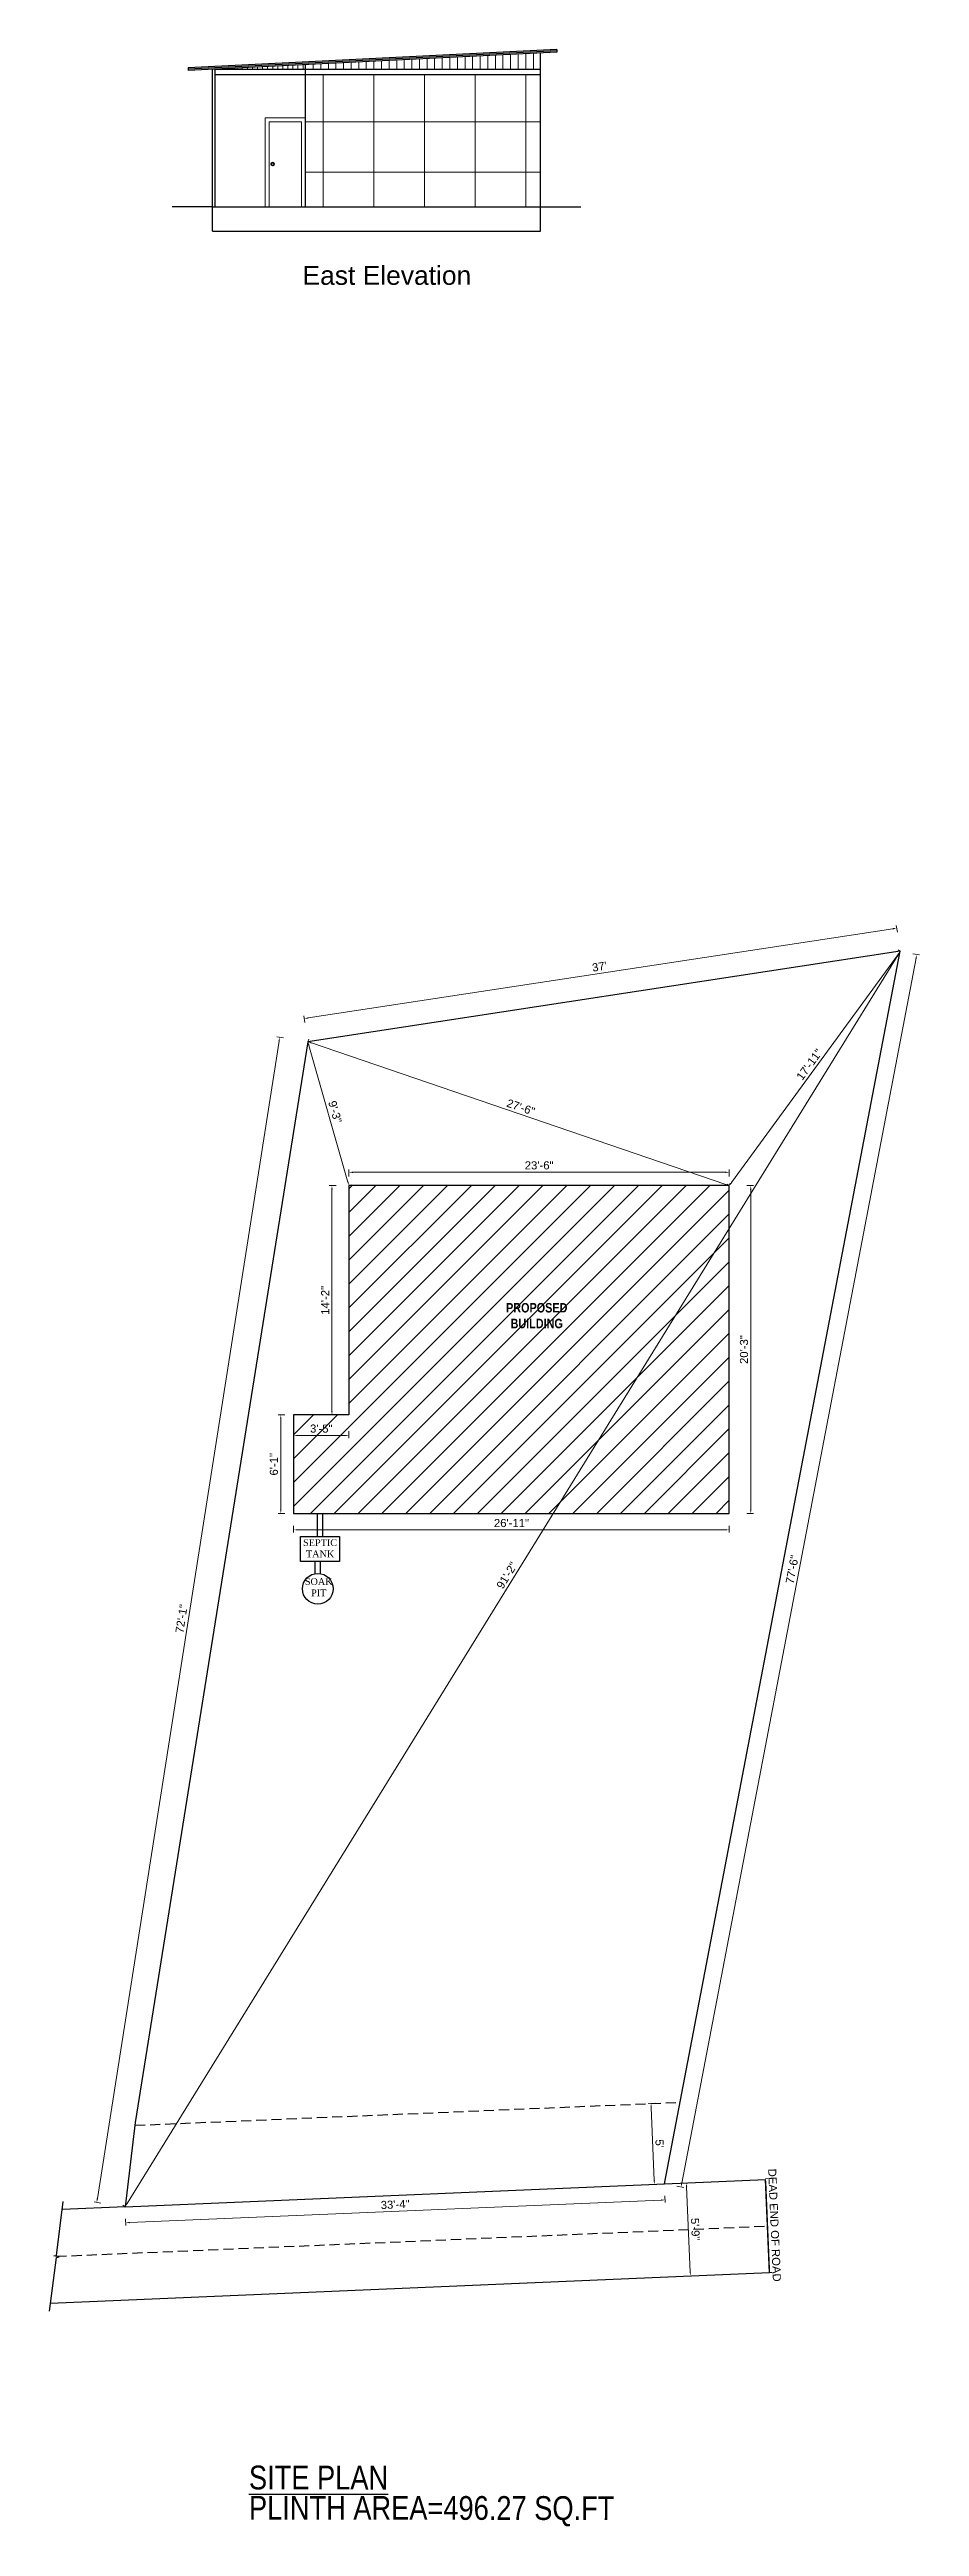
# Model space of a CAD drawing. Header units: inches. Extents: x 376358 to 406049, y -63575 to -53607.
# Drawn here: x 397861 to 398506, y -63511 to -61675 of the extents above; entities that cross this region are included whole.
import ezdxf

# ---------------------------------------------------------------- set-up
doc = ezdxf.new("R2010")
doc.units = ezdxf.units.IN
doc.header["$LTSCALE"] = 2
doc.header["$MEASUREMENT"] = 0
doc.header["$PDMODE"] = 34
doc.linetypes.add('DASHED2', pattern=[0.375, 0.25, -0.125])
doc.layers.get('0').update_dxf_attribs({"linetype": 'CONTINUOUS'})
doc.layers.get('DEFPOINTS').update_dxf_attribs({"color": 141, "linetype": 'CONTINUOUS'})
for name, color, linetype, lineweight in [('1', 7, 'CONTINUOUS', 13), ('door', 20, 'CONTINUOUS', 35), ('steps', 253, 'CONTINUOUS', 20), ('WALL - A', 1, 'CONTINUOUS', 40)]:
    doc.layers.add(name, color=color, linetype=linetype, lineweight=lineweight)
doc.layers.add('plan wall', color=7, linetype='CONTINUOUS')
doc.styles.add('Lettring Text', font='arial.ttf')
doc.styles.get("Standard").update_dxf_attribs({"font": 'ARIALN.TTF'})
doc.dimstyles.new('Copy of Standard', dxfattribs={"dimtxt": 6, "dimasz": 2.875, "dimexe": 2, "dimexo": 4, "dimgap": 2, "dimtad": 1, "dimdec": 0, "dimrnd": 1, "dimzin": 0, "dimdsep": 46, "dimlunit": 4, "dimtxsty": 'Lettring Text', "dimcen": 0.1, "dimclrd": 7, "dimclre": 7, "dimclrt": 7, "dimazin": 0, "dimtfac": 0.645, "dimtdec": 0, "dimtmove": 1, "dimatfit": 0, "dimfxl": 3, "dimfxlon": 1, "dimtfillclr": 256, "dimtolj": 1, "dimtzin": 0, "dimlwd": -1, "dimlwe": -1, "dimarcsym": 2})

msp = doc.modelspace()

# ---------------------------------------------------------------- texts
at = {"color": 7, "linetype": 'ByBlock', "lineweight": 5, "insert": (398111.3, -61842.4), "char_height": 14, "width": 235.547, "attachment_point": 5}
msp.add_mtext('{\\fArial CE|b0|i0|c0|p34;East Elevation}', dxfattribs=at)
at = {"layer": 'plan wall', "ltscale": 3, "char_height": 17.612, "attachment_point": 7, "rotation": 359.9411}
for s, insert in [('{\\LSITE PLAN}', (398009.1, -63483.6)), ('PLINTH AREA=496.27 SQ.FT', (398009.1, -63510.6))]:
    msp.add_mtext(s, dxfattribs=dict(at, insert=insert))
at = {"layer": 'steps', "color": 7, "ltscale": 0.3}
for s, insert, char_height, width, attachment_point in [('{\\fTechnic|b1|i0|c2|p2;PROPOSED BUILDING}', (398222.3, -62604), 7, 55.268, 2), ('{\\fTimes New Roman|b0|i0|c0|p18;SEPTIC TANK}', (398061.8, -62779.1), 5, 21.766, 2), ('{\\fTimes New Roman|b0|i0|c0|p18;SOAK PIT}', (398060.8, -62821.3), 5, 21.766, 8)]:
    msp.add_mtext(s, dxfattribs=dict(at, insert=insert, char_height=char_height, width=width, attachment_point=attachment_point))

# ---------------------------------------------------------------- blocks, each defined once
blk = doc.blocks.new('*D944')
at = {"layer": 'DEFPOINTS', "color": 0, "ltscale": 0.5, "transparency": 16777216}
for p in [(398491.7, -62343.3), (398503.9, -62345.6), (398317, -63256.9)]:
    blk.add_point(p, dxfattribs=at)
at = {"layer": 'steps', "color": 7, "ltscale": 0.5, "transparency": 16777216}
for p, q in [((398501, -62345.1), (398505.9, -62346)), ((398329.7, -63256.5), (398503.4, -62348.5)), ((398326.2, -63258.7), (398331.2, -63259.7))]:
    blk.add_line(p, q, dxfattribs=at)
for points in [[(398502.9, -62348.4), (398503.8, -62348.6), (398503.9, -62345.6)], [(398329.3, -63256.4), (398330.2, -63256.5), (398329.2, -63259.3)]]:
    blk.add_solid(points, dxfattribs=at)
at = {"layer": 'steps', "color": 7, "ltscale": 0.5, "transparency": 16777216, "insert": (398411.6, -62801.5), "char_height": 6, "attachment_point": 5, "rotation": 79.1745, "style": 'Lettring Text'}
blk.add_mtext('\\A1;77\'-6"', dxfattribs=at)
blk = doc.blocks.new('*D945')
at = {"layer": 'DEFPOINTS', "color": 0, "ltscale": 0.5, "transparency": 16777216}
for p in [(398317, -63256.9), (397917.3, -63273.9), (398317.5, -63268.8)]:
    blk.add_point(p, dxfattribs=at)
at = {"layer": 'steps', "color": 7, "ltscale": 0.5, "transparency": 16777216}
for p, q in [((398317.3, -63265.8), (398317.5, -63270.8)), ((397917.7, -63282.7), (397917.9, -63287.7)), ((397920.7, -63285.6), (398314.6, -63268.9))]:
    blk.add_line(p, q, dxfattribs=at)
for points in [[(398314.6, -63268.4), (398314.6, -63269.4), (398317.5, -63268.8)], [(397920.7, -63285.1), (397920.7, -63286.1), (397917.8, -63285.7)]]:
    blk.add_solid(points, dxfattribs=at)
at = {"layer": 'steps', "color": 7, "ltscale": 0.5, "transparency": 16777216, "insert": (398117.4, -63272.2), "char_height": 6, "attachment_point": 5, "rotation": 2.4285, "style": 'Lettring Text'}
blk.add_mtext('\\A1;33\'-4"', dxfattribs=at)
blk = doc.blocks.new('*D946')
at = {"layer": 'DEFPOINTS', "color": 0, "ltscale": 0.5, "transparency": 16777216}
for p in [(398391.9, -63252.8), (398394.8, -63322.7), (398394.8, -63322.7)]:
    blk.add_point(p, dxfattribs=at)
at = {"layer": 'steps', "color": 7, "ltscale": 0.5, "transparency": 16777216}
for p, q in [((398391.9, -63252.8), (398393.9, -63252.7)), ((398392, -63255.6), (398394.7, -63319.8)), ((398394.8, -63322.7), (398396.8, -63322.6))]:
    blk.add_line(p, q, dxfattribs=at)
for points in [[(398392.5, -63255.6), (398391.5, -63255.7), (398391.9, -63252.8)], [(398395.2, -63319.8), (398394.2, -63319.8), (398394.8, -63322.7)]]:
    blk.add_solid(points, dxfattribs=at)
at = {"layer": 'steps', "color": 7, "ltscale": 0.5, "transparency": 16777216, "insert": (398398.5, -63287.5), "char_height": 6, "attachment_point": 5, "rotation": 272.4295, "style": 'Lettring Text'}
blk.add_mtext('\\A1;DEAD END OF ROAD', dxfattribs=at)
blk = doc.blocks.new('*D947')
at = {"layer": 'DEFPOINTS', "color": 0, "ltscale": 0.5, "transparency": 16777216}
for p in [(398491.7, -62343.3), (398491.7, -62343.3), (397917.3, -63273.9)]:
    blk.add_point(p, dxfattribs=at)
at = {"layer": 'steps', "color": 7, "ltscale": 0.5, "transparency": 16777216}
for p, q in [((397918.8, -63271.4), (398490.1, -62345.8)), ((398491.7, -62343.3), (398490, -62342.3)), ((397917.3, -63273.9), (397915.6, -63272.8))]:
    blk.add_line(p, q, dxfattribs=at)
for points in [[(398489.7, -62345.5), (398490.6, -62346), (398491.7, -62343.3)], [(397918.4, -63271.2), (397919.2, -63271.7), (397917.3, -63273.9)]]:
    blk.add_solid(points, dxfattribs=at)
at = {"layer": 'steps', "color": 7, "ltscale": 0.5, "transparency": 16777216, "insert": (398200.2, -62805.9), "char_height": 6, "attachment_point": 5, "rotation": 58.3173, "style": 'Lettring Text'}
blk.add_mtext('\\A1;91\'-2"', dxfattribs=at)
blk = doc.blocks.new('*D949')
at = {"layer": 'DEFPOINTS', "color": 0, "ltscale": 0.5, "transparency": 16777216}
for p in [(398083.2, -62507.1), (398083.2, -62517), (398365, -62517)]:
    blk.add_point(p, dxfattribs=at)
at = {"layer": 'steps', "color": 7, "ltscale": 0.5, "transparency": 16777216}
for p, q in [((398083.2, -62510.1), (398083.2, -62505.1)), ((398362.1, -62507.1), (398086.1, -62507.1)), ((398365, -62510.1), (398365, -62505.1))]:
    blk.add_line(p, q, dxfattribs=at)
for points in [[(398086.1, -62506.6), (398086.1, -62507.6), (398083.2, -62507.1)], [(398362.1, -62506.6), (398362.1, -62507.6), (398365, -62507.1)]]:
    blk.add_solid(points, dxfattribs=at)
at = {"layer": 'steps', "color": 7, "ltscale": 0.5, "transparency": 16777216, "insert": (398224.1, -62502), "char_height": 6, "attachment_point": 5, "style": 'Lettring Text'}
blk.add_mtext('\\A1;23\'-6"', dxfattribs=at)
blk = doc.blocks.new('*D950')
at = {"layer": 'DEFPOINTS', "color": 0, "ltscale": 0.5, "transparency": 16777216}
for p in [(398083.2, -62517), (398070.6, -62687), (398083.2, -62687)]:
    blk.add_point(p, dxfattribs=at)
at = {"layer": 'steps', "color": 7, "ltscale": 0.5, "transparency": 16777216}
for p, q in [((398073.6, -62517), (398068.6, -62517)), ((398070.6, -62519.9), (398070.6, -62684.2)), ((398073.6, -62687), (398068.6, -62687))]:
    blk.add_line(p, q, dxfattribs=at)
for points in [[(398070.1, -62519.9), (398071.1, -62519.9), (398070.6, -62517)], [(398070.1, -62684.2), (398071.1, -62684.2), (398070.6, -62687)]]:
    blk.add_solid(points, dxfattribs=at)
at = {"layer": 'steps', "color": 7, "ltscale": 0.5, "transparency": 16777216, "insert": (398065.6, -62602), "char_height": 6, "attachment_point": 5, "rotation": 90, "style": 'Lettring Text'}
blk.add_mtext('\\A1;14\'-2"', dxfattribs=at)
blk = doc.blocks.new('*D957')
at = {"layer": 'DEFPOINTS', "color": 0, "ltscale": 0.5, "transparency": 16777216}
for p in [(398042.2, -62687), (398083.2, -62687), (398042.2, -62702.1)]:
    blk.add_point(p, dxfattribs=at)
at = {"layer": 'steps', "color": 7, "ltscale": 0.5, "transparency": 16777216}
for p, q in [((398042.2, -62699.1), (398042.2, -62704.1)), ((398080.4, -62702.1), (398045.1, -62702.1)), ((398083.2, -62699.1), (398083.2, -62704.1))]:
    blk.add_line(p, q, dxfattribs=at)
for points in [[(398045.1, -62701.7), (398045.1, -62702.6), (398042.2, -62702.1)], [(398080.4, -62701.7), (398080.4, -62702.6), (398083.2, -62702.1)]]:
    blk.add_solid(points, dxfattribs=at)
at = {"layer": 'steps', "color": 7, "ltscale": 0.5, "transparency": 16777216, "insert": (398062.7, -62697.1), "char_height": 6, "attachment_point": 5, "style": 'Lettring Text'}
blk.add_mtext('\\A1;3\'-5"', dxfattribs=at)
blk = doc.blocks.new('*D951')
at = {"layer": 'DEFPOINTS', "color": 0, "ltscale": 0.5, "transparency": 16777216}
for p in [(398042.2, -62687), (398032.7, -62760), (398042.2, -62760)]:
    blk.add_point(p, dxfattribs=at)
at = {"layer": 'steps', "color": 7, "ltscale": 0.5, "transparency": 16777216}
for p, q in [((398035.7, -62687), (398030.7, -62687)), ((398032.7, -62689.9), (398032.7, -62757.2)), ((398035.7, -62760), (398030.7, -62760))]:
    blk.add_line(p, q, dxfattribs=at)
for points in [[(398032.2, -62689.9), (398033.2, -62689.9), (398032.7, -62687)], [(398032.2, -62757.2), (398033.2, -62757.2), (398032.7, -62760)]]:
    blk.add_solid(points, dxfattribs=at)
at = {"layer": 'steps', "color": 7, "ltscale": 0.5, "transparency": 16777216, "insert": (398027.6, -62723.5), "char_height": 6, "attachment_point": 5, "rotation": 90, "style": 'Lettring Text'}
blk.add_mtext('\\A1;6\'-1"', dxfattribs=at)
blk = doc.blocks.new('*D938')
at = {"layer": 'DEFPOINTS', "color": 0, "ltscale": 0.5, "transparency": 16777216}
for p in [(398042.2, -62760), (398365, -62760), (398365, -62772.1)]:
    blk.add_point(p, dxfattribs=at)
at = {"layer": 'steps', "color": 7, "ltscale": 0.5, "transparency": 16777216}
for p, q in [((398042.2, -62769.1), (398042.2, -62774.1)), ((398365, -62769.1), (398365, -62774.1)), ((398045.1, -62772.1), (398362.1, -62772.1))]:
    blk.add_line(p, q, dxfattribs=at)
for points in [[(398045.1, -62771.7), (398045.1, -62772.6), (398042.2, -62772.1)], [(398362.1, -62771.7), (398362.1, -62772.6), (398365, -62772.1)]]:
    blk.add_solid(points, dxfattribs=at)
at = {"layer": 'steps', "color": 7, "ltscale": 0.5, "transparency": 16777216, "insert": (398203.6, -62767.1), "char_height": 6, "attachment_point": 5, "style": 'Lettring Text'}
blk.add_mtext('\\A1;26\'-11"', dxfattribs=at)
blk = doc.blocks.new('*D939')
at = {"layer": 'DEFPOINTS', "color": 0, "ltscale": 0.5, "transparency": 16777216}
for p in [(398365, -62517), (398380.9, -62517), (398365, -62760)]:
    blk.add_point(p, dxfattribs=at)
at = {"layer": 'steps', "color": 7, "ltscale": 0.5, "transparency": 16777216}
for p, q in [((398377.9, -62517), (398382.9, -62517)), ((398380.9, -62757.2), (398380.9, -62519.9)), ((398377.9, -62760), (398382.9, -62760))]:
    blk.add_line(p, q, dxfattribs=at)
for points in [[(398380.4, -62519.9), (398381.4, -62519.9), (398380.9, -62517)], [(398380.4, -62757.2), (398381.4, -62757.2), (398380.9, -62760)]]:
    blk.add_solid(points, dxfattribs=at)
at = {"layer": 'steps', "color": 7, "ltscale": 0.5, "transparency": 16777216, "insert": (398375.9, -62638.5), "char_height": 6, "attachment_point": 5, "rotation": 90, "style": 'Lettring Text'}
blk.add_mtext('\\A1;20\'-3"', dxfattribs=at)
blk = doc.blocks.new('*D941')
at = {"layer": 'DEFPOINTS', "color": 0, "ltscale": 0.5, "transparency": 16777216}
for p in [(398125.2, -63265.1), (398333.2, -63256.2), (398128.2, -63334)]:
    blk.add_point(p, dxfattribs=at)
at = {"layer": 'steps', "color": 7, "ltscale": 0.5, "transparency": 16777216}
for p, q in [((398330.2, -63256.4), (398335.2, -63256.1)), ((398336, -63322.3), (398333.4, -63259.1)), ((398333.2, -63325.3), (398338.2, -63325.1))]:
    blk.add_line(p, q, dxfattribs=at)
for points in [[(398333.8, -63259.1), (398332.9, -63259.1), (398333.2, -63256.2)], [(398336.5, -63322.3), (398335.6, -63322.3), (398336.2, -63325.2)]]:
    blk.add_solid(points, dxfattribs=at)
at = {"layer": 'steps', "color": 7, "ltscale": 0.5, "transparency": 16777216, "insert": (398339.8, -63290.5), "char_height": 6, "attachment_point": 5, "rotation": 272.4295, "style": 'Lettring Text'}
blk.add_mtext('\\A1;5\'-9"', dxfattribs=at)
blk = doc.blocks.new('*D959')
at = {"layer": 'DEFPOINTS', "color": 0, "ltscale": 0.5, "transparency": 16777216}
for p in [(398307, -63197.3), (398314.4, -63197), (398317, -63256.9)]:
    blk.add_point(p, dxfattribs=at)
at = {"layer": 'steps', "color": 7, "ltscale": 0.5, "transparency": 16777216}
for p, q in [((398310, -63197.2), (398305, -63197.4)), ((398309.4, -63254.4), (398307.1, -63200.2)), ((398312.5, -63257.1), (398307.5, -63257.3))]:
    blk.add_line(p, q, dxfattribs=at)
for points in [[(398307.6, -63200.2), (398306.6, -63200.2), (398307, -63197.3)], [(398309.9, -63254.3), (398308.9, -63254.4), (398309.5, -63257.2)]]:
    blk.add_solid(points, dxfattribs=at)
at = {"layer": 'steps', "color": 7, "ltscale": 0.5, "transparency": 16777216, "insert": (398313.3, -63227.1), "char_height": 6, "attachment_point": 5, "rotation": 272.4285, "style": 'Lettring Text'}
blk.add_mtext("\\A1;5'", dxfattribs=at)
blk = doc.blocks.new('*D960')
at = {"layer": 'DEFPOINTS', "color": 0, "ltscale": 0.5, "transparency": 16777216}
for p in [(398052.7, -62410.3), (397896.4, -63270.6), (397917.3, -63273.9)]:
    blk.add_point(p, dxfattribs=at)
at = {"layer": 'steps', "color": 7, "ltscale": 0.5, "transparency": 16777216}
for p, q in [((398031.4, -62409.9), (397896.8, -63267.8)), ((398034.8, -62407.5), (398029.8, -62406.7)), ((397899.3, -63271.1), (397894.4, -63270.3))]:
    blk.add_line(p, q, dxfattribs=at)
for points in [[(398030.9, -62409.8), (398031.8, -62409.9), (398031.8, -62407)], [(397896.3, -63267.7), (397897.3, -63267.8), (397896.4, -63270.6)]]:
    blk.add_solid(points, dxfattribs=at)
at = {"layer": 'steps', "color": 7, "ltscale": 0.5, "transparency": 16777216, "insert": (397959.1, -62838), "char_height": 6, "attachment_point": 5, "rotation": 81.087, "style": 'Lettring Text'}
blk.add_mtext('\\A1;72\'-1"', dxfattribs=at)
blk = doc.blocks.new('*D961')
at = {"layer": 'DEFPOINTS', "color": 0, "ltscale": 0.5, "transparency": 16777216}
for p in [(398491.7, -62343.3), (398050.1, -62393.2), (398052.7, -62410.3)]:
    blk.add_point(p, dxfattribs=at)
at = {"layer": 'steps', "color": 7, "ltscale": 0.5, "transparency": 16777216}
for p, q in [((398486.2, -62326.6), (398053, -62392.7)), ((398489.5, -62329.1), (398488.7, -62324.2)), ((398050.6, -62396.1), (398049.8, -62391.2))]:
    blk.add_line(p, q, dxfattribs=at)
for points in [[(398486.1, -62326.1), (398486.3, -62327.1), (398489, -62326.2)], [(398052.9, -62392.3), (398053, -62393.2), (398050.1, -62393.2)]]:
    blk.add_solid(points, dxfattribs=at)
at = {"layer": 'steps', "color": 7, "ltscale": 0.5, "transparency": 16777216, "insert": (398268.8, -62354.7), "char_height": 6, "attachment_point": 5, "rotation": 8.6801, "style": 'Lettring Text'}
blk.add_mtext("\\A1;37'", dxfattribs=at)
blk = doc.blocks.new('*D962')
at = {"layer": 'DEFPOINTS', "color": 0, "ltscale": 0.5, "transparency": 16777216}
for p in [(398491.7, -62343.3), (398491.7, -62343.3), (398365, -62517)]:
    blk.add_point(p, dxfattribs=at)
at = {"layer": 'steps', "color": 7, "ltscale": 0.5, "transparency": 16777216}
for p, q in [((398366.7, -62514.7), (398490, -62345.6)), ((398491.7, -62343.3), (398490, -62342.1)), ((398365, -62517), (398363.4, -62515.9))]:
    blk.add_line(p, q, dxfattribs=at)
for points in [[(398489.6, -62345.3), (398490.3, -62345.9), (398491.7, -62343.3)], [(398366.3, -62514.4), (398367.1, -62515), (398365, -62517)]]:
    blk.add_solid(points, dxfattribs=at)
at = {"layer": 'steps', "color": 7, "ltscale": 0.5, "transparency": 16777216, "insert": (398424.3, -62427.2), "char_height": 6, "attachment_point": 5, "rotation": 53.9088, "style": 'Lettring Text'}
blk.add_mtext('\\A1;17\'-11"', dxfattribs=at)
blk = doc.blocks.new('*D963')
at = {"layer": 'DEFPOINTS', "color": 0, "ltscale": 0.5, "transparency": 16777216}
for p in [(398052.7, -62410.3), (398083.2, -62517), (398083.2, -62517)]:
    blk.add_point(p, dxfattribs=at)
at = {"layer": 'steps', "color": 7, "ltscale": 0.5, "transparency": 16777216}
for p, q in [((398052.7, -62410.3), (398054.7, -62409.8)), ((398053.5, -62413.1), (398082.4, -62514.3)), ((398083.2, -62517), (398085.2, -62516.5))]:
    blk.add_line(p, q, dxfattribs=at)
for points in [[(398054, -62412.9), (398053.1, -62413.2), (398052.7, -62410.3)], [(398082.9, -62514.1), (398082, -62514.4), (398083.2, -62517)]]:
    blk.add_solid(points, dxfattribs=at)
at = {"layer": 'steps', "color": 7, "ltscale": 0.5, "transparency": 16777216, "insert": (398072.9, -62462.3), "char_height": 6, "attachment_point": 5, "rotation": 285.9446, "style": 'Lettring Text'}
blk.add_mtext('\\A1;9\'-3"', dxfattribs=at)
blk = doc.blocks.new('*D964')
at = {"layer": 'DEFPOINTS', "color": 0, "ltscale": 0.5, "transparency": 16777216}
for p in [(398052.7, -62410.3), (398052.7, -62410.3), (398365, -62517)]:
    blk.add_point(p, dxfattribs=at)
at = {"layer": 'steps', "color": 7, "ltscale": 0.5, "transparency": 16777216}
for p, q in [((398052.7, -62410.3), (398053.4, -62408.4)), ((398362.3, -62516.1), (398055.5, -62411.2)), ((398365, -62517), (398365.7, -62515.2))]:
    blk.add_line(p, q, dxfattribs=at)
for points in [[(398055.6, -62410.8), (398055.3, -62411.7), (398052.7, -62410.3)], [(398362.4, -62515.7), (398362.1, -62516.6), (398365, -62517)]]:
    blk.add_solid(points, dxfattribs=at)
at = {"layer": 'steps', "color": 7, "ltscale": 0.5, "transparency": 16777216, "insert": (398210.5, -62458.9), "char_height": 6, "attachment_point": 5, "rotation": 341.1299, "style": 'Lettring Text'}
blk.add_mtext('\\A1;27\'-6"', dxfattribs=at)

# ---------------------------------------------------------------- dimensions: what is measured, and where the dimension line sits
at = {"layer": 'steps', "ltscale": 0.5}
for p1, p2, distance, picture, middle in [((398491.7, -62343.3), (398052.7, -62410.3), -17.3, '*D961', (398268.8, -62354.7)), ((397917.3, -63273.9), (398491.7, -62343.3), 0, '*D947', (398200.2, -62805.9)), ((398317, -63256.9), (398491.7, -62343.3), -12.5, '*D944', (398411.6, -62801.5)), ((398365, -62517), (398491.7, -62343.3), 0, '*D962', (398424.3, -62427.2)), ((398365, -62517), (398052.7, -62410.3), 0, '*D964', (398210.5, -62458.9)), ((398052.7, -62410.3), (398083.2, -62517), 0, '*D963', (398072.9, -62462.3)), ((398317, -63256.9), (398314.4, -63197), 7.5, '*D959', (398313.3, -63227.1)), ((397917.3, -63273.9), (398317, -63256.9), -11.8, '*D945', (398117.4, -63272.2)), ((398128.2, -63334), (398125.2, -63265.1), -208.2, '*D941', (398339.8, -63290.5))]:
    dim = msp.add_aligned_dim(p1=p1, p2=p2, distance=distance, dimstyle='Copy of Standard', dxfattribs=at)
    dim.commit()
    dim.dimension.update_dxf_attribs({"geometry": picture, "text_midpoint": middle})
dim = msp.add_aligned_dim(p1=(398052.7, -62410.3), p2=(397917.3, -63273.9), distance=-21.2, text='72\'-1"', dimstyle='Copy of Standard', dxfattribs=at)
dim.commit()
dim.dimension.update_dxf_attribs({"geometry": '*D960', "text_midpoint": (397959.1, -62838)})
for base, p1, p2, picture, middle in [((398083.2, -62507.1), (398365, -62517), (398083.2, -62517), '*D949', (398224.1, -62502)), ((398042.2, -62702.1), (398083.2, -62687), (398042.2, -62687), '*D957', (398062.7, -62697.1)), ((398365, -62772.1), (398042.2, -62760), (398365, -62760), '*D938', (398203.6, -62767.1))]:
    dim = msp.add_linear_dim(base=base, p1=p1, p2=p2, dimstyle='Copy of Standard', dxfattribs=at)
    dim.commit()
    dim.dimension.update_dxf_attribs({"geometry": picture, "text_midpoint": middle})
for base, p1, p2, picture, middle in [((398070.6, -62687), (398083.2, -62517), (398083.2, -62687), '*D950', (398065.6, -62602)), ((398380.9, -62517), (398365, -62760), (398365, -62517), '*D939', (398375.9, -62638.5)), ((398032.7, -62760), (398042.2, -62687), (398042.2, -62760), '*D951', (398027.6, -62723.5))]:
    dim = msp.add_linear_dim(base=base, p1=p1, p2=p2, angle=90, dimstyle='Copy of Standard', dxfattribs=at)
    dim.commit()
    dim.dimension.update_dxf_attribs({"geometry": picture, "text_midpoint": middle})
dim = msp.add_linear_dim(base=(398394.8, -63322.7), p1=(398391.9, -63252.8), p2=(398394.8, -63322.7), angle=92.4295, text='DEAD END OF ROAD', dimstyle='Copy of Standard', dxfattribs=at)
dim.commit()
dim.dimension.update_dxf_attribs({"geometry": '*D946', "text_midpoint": (398393.4, -63287.7), "dimtype": 160})

# ---------------------------------------------------------------- hatches: boundary and pattern name
at = {"layer": '1', "ltscale": 5}
h = msp.add_hatch(dxfattribs=at)
h.set_pattern_fill('ANSI37', color=256, scale=300, angle=45, style=0)
h.set_pattern_definition([(90, (-2848.316, -1053.388), (-37.5, 0), []), (180, (-2848.316, -1053.388), (-4e-15, -37.5), [])])
h.paths.add_polyline_path([(398225.1, -61693.5), (398051.1, -61693.5), (398051.1, -61791.5), (398225.1, -61791.5)])
at = {"layer": 'door', "ltscale": 0.5}
h = msp.add_hatch(dxfattribs=at)
h.set_pattern_fill('ANSI31', color=256, scale=100)
h.set_pattern_definition([(45, (0, -2326.583), (-8.83883476, 8.83883476), [])])
h.paths.add_polyline_path([(398365, -62517), (398083.2, -62517), (398083.2, -62687), (398042.2, -62687), (398042.2, -62760), (398365, -62760)])
h.paths.add_polyline_path([(398052.9, -62703.3), (398072.6, -62703.3), (398072.6, -62690.9), (398052.9, -62690.9)], flags=24)
h.paths.add_polyline_path([(398196.3, -62626.2), (398248.3, -62626.2), (398248.3, -62600.2), (398196.3, -62600.2)], flags=24)
at = {"layer": 'steps', "ltscale": 0.3}
h = msp.add_hatch(dxfattribs=at)
h.set_pattern_fill('ANSI31', scale=30, angle=45)
h.set_pattern_definition([(90, (-2848.3163, -1053.388), (-3.75, 0), [])])
h.paths.add_polyline_path([(398051.1, -61686.1), (397984.1, -61689.4), (397984.1, -61689.5), (398051.1, -61689.5)])
h = msp.add_hatch(dxfattribs=at)
h.set_pattern_fill('ANSI31', scale=45, angle=45)
h.set_pattern_definition([(90, (-2848.3163, -1053.388), (-5.625, 0), [])])
h.paths.add_polyline_path([(398225.1, -61677.5), (398051.1, -61686.1), (398051.1, -61689.5), (398225.1, -61689.5)])

# ---------------------------------------------------------------- linework, layer by layer
at = {"ltscale": 0.5}
for p, q in [((398237.1, -61674.9), (397964.1, -61688.4)), ((398237.1, -61675.9), (397964.1, -61689.4)), ((398237.1, -61676.9), (397964.1, -61690.4)), ((398051.1, -61791.5), (398051.1, -61686.1)), ((398225.1, -61791.5), (398225.1, -61677.5)), ((398237.1, -61674.9), (398237.1, -61676.9)), ((397964.1, -61688.4), (397964.1, -61690.4)), ((397982.1, -61791.5), (397982.1, -61689.5)), ((397984.1, -61791.5), (397984.1, -61689.4)), ((397984.1, -61689.5), (398225.1, -61689.5)), ((397984.1, -61693.5), (398225.1, -61693.5)), ((397982.1, -61791.5), (397952.1, -61791.5)), ((397982.1, -61791.5), (398225.1, -61791.5)), ((397982.1, -61809.5), (397982.1, -61791.5)), ((398225.1, -61791.5), (398255.1, -61791.5)), ((398225.1, -61809.5), (398225.1, -61791.5)), ((397982.1, -61809.5), (398225.1, -61809.5)), ((398491.7, -62343.3), (398052.7, -62410.3)), ((398317, -63256.9), (398491.7, -62343.3)), ((398052.7, -62410.3), (397924.8, -63211.3)), ((398059.8, -62777.1), (398059.8, -62760)), ((398063.8, -62777.1), (398063.8, -62760)), ((398058.1, -62804.6), (398058.1, -62795.6)), ((398062.1, -62804.6), (398062.1, -62795.6)), ((397924.8, -63211.3), (397917.3, -63273.9)), ((397917.3, -63273.9), (398317, -63256.9)), ((398317, -63256.9), (398391.9, -63253.7)), ((398394.8, -63322.7), (398391.9, -63253.7)), ((397917.3, -63273.9), (397870.8, -63275.9))]:
    msp.add_line(p, q, dxfattribs=at)
at = {"color": 3, "ltscale": 0.5}
msp.add_line((397862.1, -63345.3), (398394.8, -63322.7), dxfattribs=at)
at = {"ltscale": 0.5}
for points in [[(398365, -62517), (398083.2, -62517), (398083.2, -62687), (398042.2, -62687), (398042.2, -62760), (398365, -62760)], [(398047.4, -62777.1), (398076.1, -62777.1), (398076.1, -62795.6), (398047.4, -62795.6)]]:
    msp.add_lwpolyline(points, close=True, dxfattribs=at)
at = {"linetype": 'Continuous', "ltscale": 0.5}
msp.add_lwpolyline([(397861.4, -63351.2), (397866.4, -63311.4), (397868.5, -63311), (397864.5, -63310.2), (397866.5, -63309.9), (397871.5, -63269.9)], dxfattribs=at)
at = {"ltscale": 0.5}
msp.add_circle((398060.1, -62815.8), 11.4, dxfattribs=at)
at = {"layer": 'door', "ltscale": 0.5}
msp.add_circle((398026.7, -61759.8), 1.12, dxfattribs=at)
at = {"layer": 'steps', "color": 7, "ltscale": 0.3}
for p, q in [((398021.1, -61791.5), (398021.1, -61725.5)), ((398021.1, -61725.5), (398051.1, -61725.5)), ((398024.1, -61791.5), (398024.1, -61728.5)), ((398024.1, -61728.5), (398048.1, -61728.5)), ((398048.1, -61728.5), (398048.1, -61791.5)), ((398051.1, -61725.5), (398051.1, -61791.5))]:
    msp.add_line(p, q, dxfattribs=at)
at = {"layer": 'WALL - A', "linetype": 'DASHED2', "lineweight": -3, "ltscale": 15}
for p, q in [((397924.6, -63213.5), (398326.7, -63196.5)), ((397866.5, -63310.6), (398393.4, -63288.2))]:
    msp.add_line(p, q, dxfattribs=at)

msp.set_redraw_order([(e.dxf.handle, doc.entitydb.next_handle()) for e in msp.query("TEXT MTEXT ATTDEF DIMENSION ARC_DIMENSION")])  # texts and dimensions are drawn at this point

doc.saveas('drawing.dxf')
